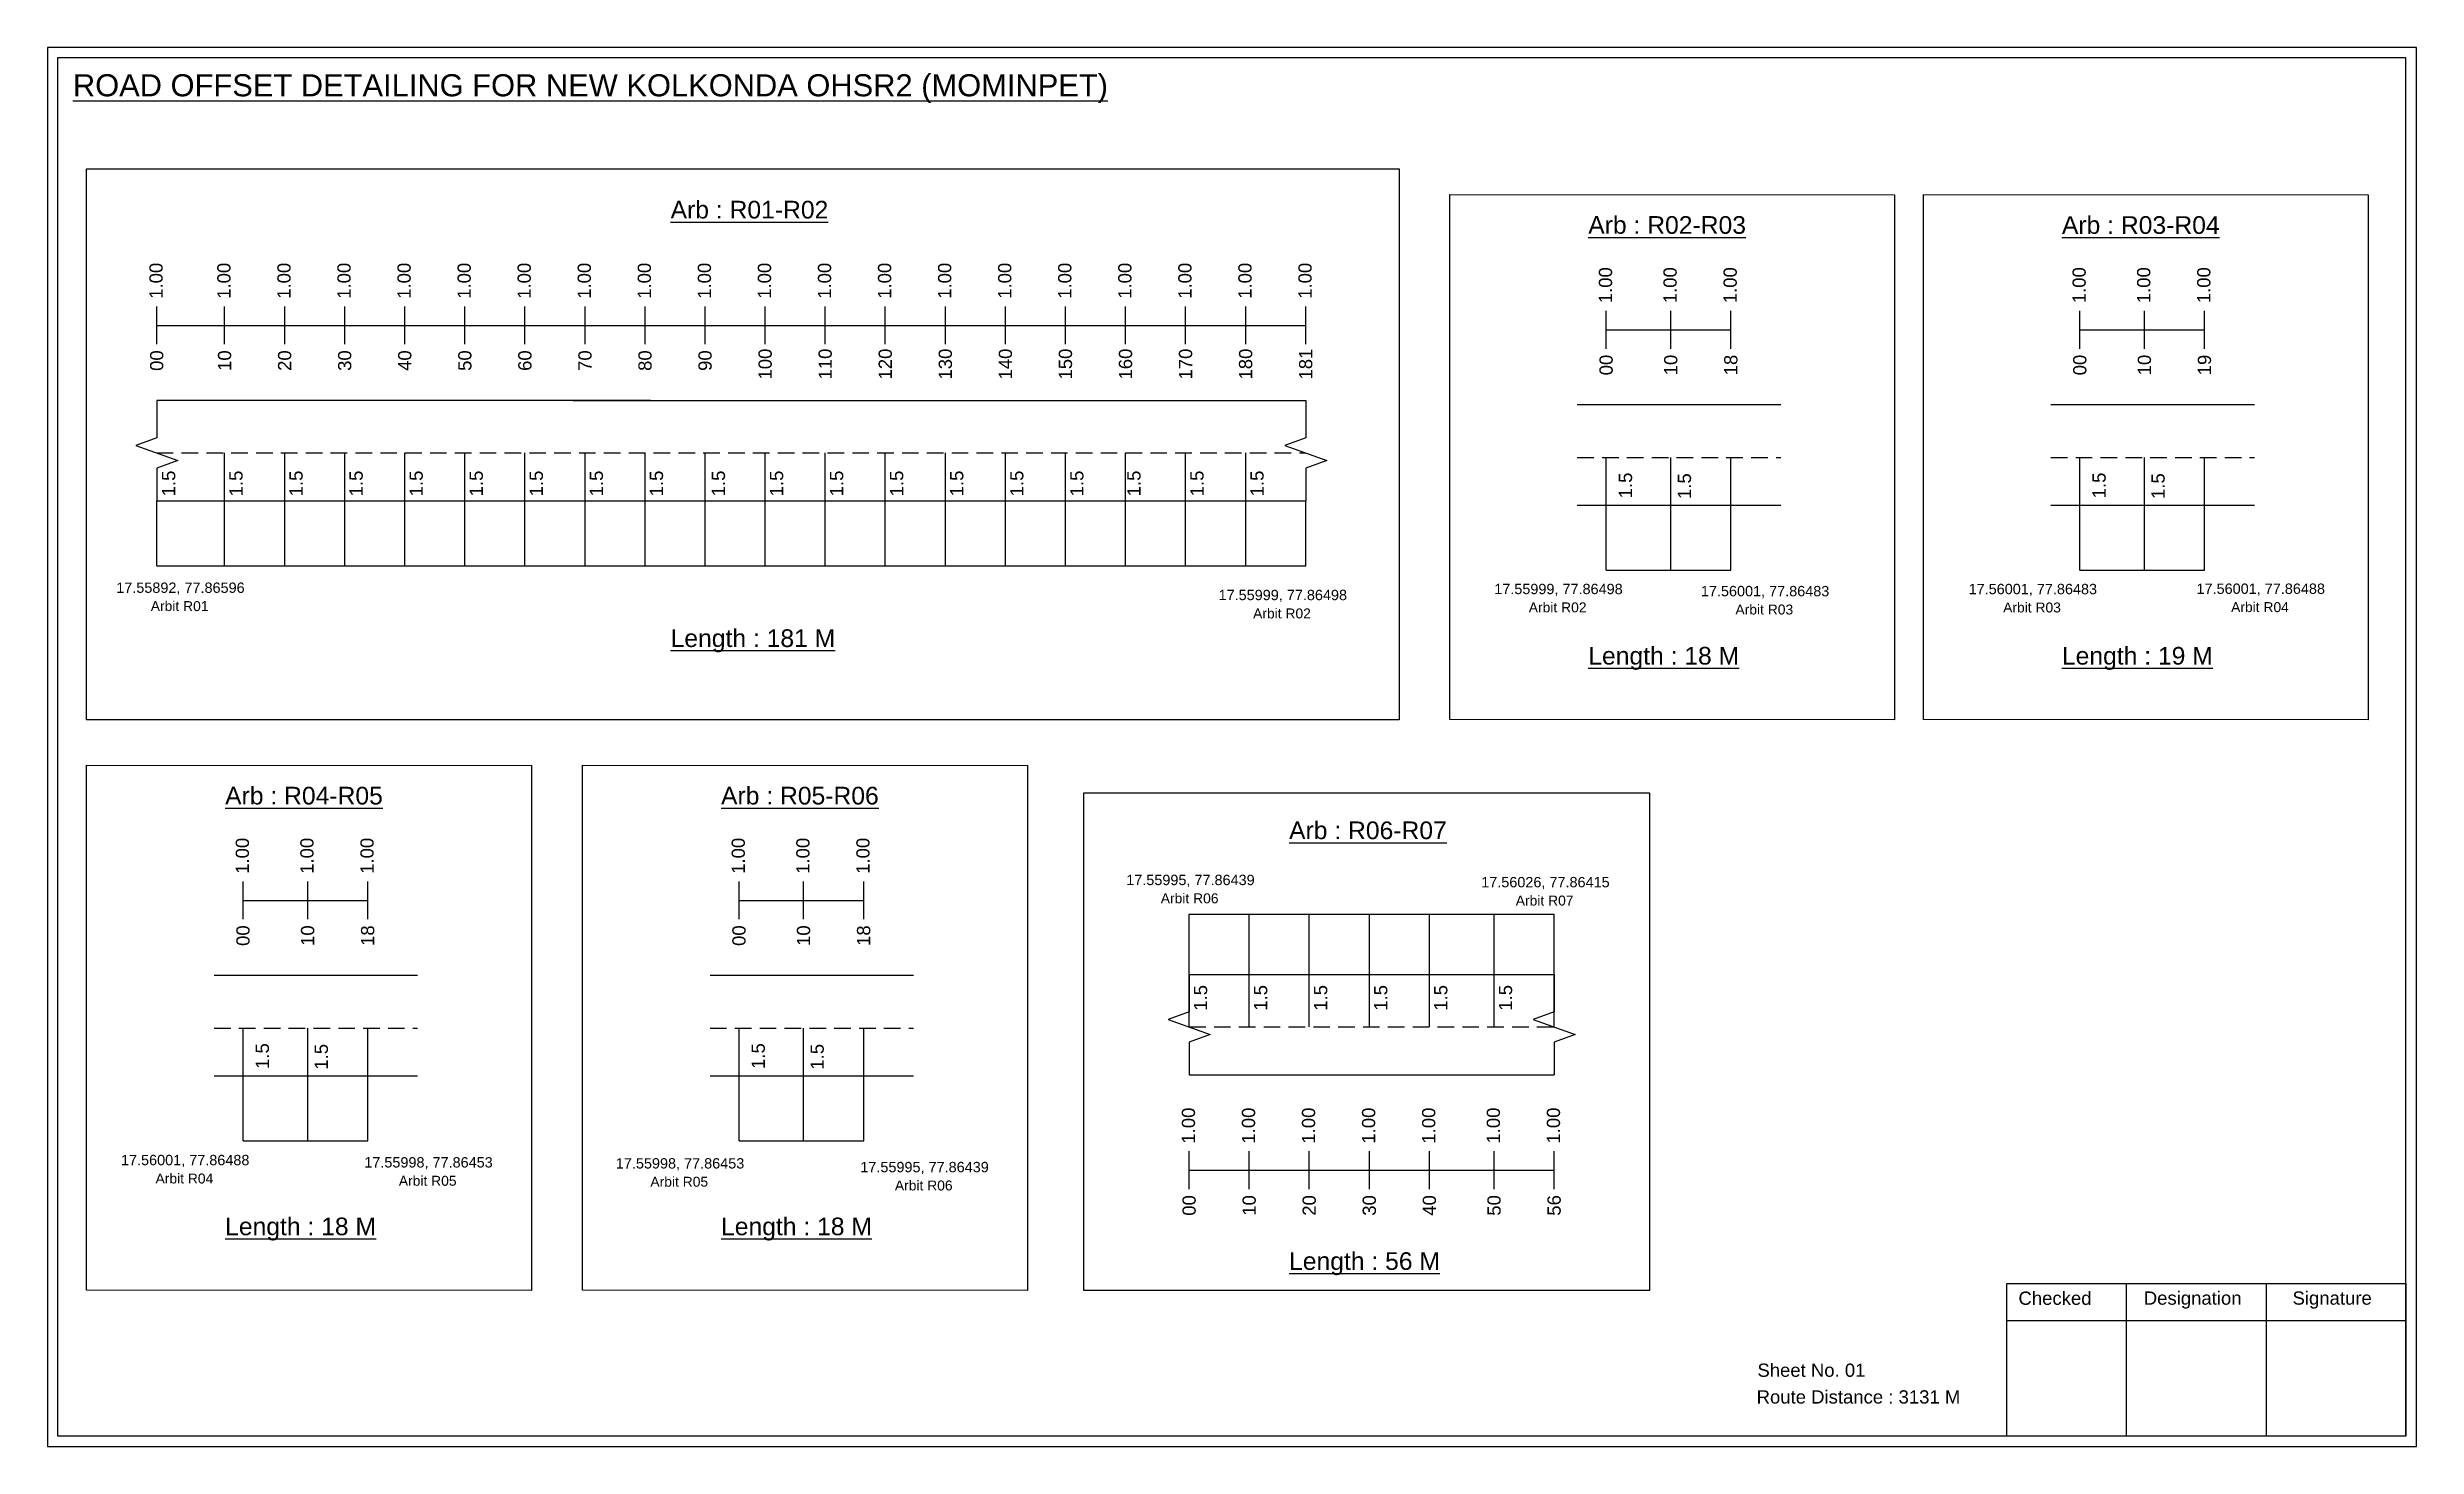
# Model space of a CAD drawing. Header units: inches. Extents: x 936 to 9757, y 449 to 1853.
# Drawn here: x 5041 to 5577, y 490 to 807 of the extents above; entities that cross this region are included whole.
import ezdxf

# ---------------------------------------------------------------- set-up
doc = ezdxf.new("R2010")
doc.units = ezdxf.units.IN
doc.header["$MEASUREMENT"] = 0
doc.linetypes.add('DASHED2', pattern=[0.375, 0.25, -0.125])
doc.layers.add('PDF_Geometry', color=7, linetype='Continuous')
doc.layers.add('PDF_Text', color=5, linetype='Continuous')
doc.styles.add('PDF Arial', font='arial.ttf')
doc.styles.get("Standard").update_dxf_attribs({"font": 'arial.ttf'})

msp = doc.modelspace()

# ---------------------------------------------------------------- texts
at = {"color": 242, "true_color": 0xcd2027}
for s, height, p in [('%%UROAD OFFSET DETAILING FOR NEW KOLKONDA OHSR2 (MOMINPET)', 5, (5046.53, 795.63)), ('%%UArb : R01-R02', 4, (5181.87, 767.98)), ('%%UArb : R02-R03', 4, (5389.66, 764.51)), ('%%UArb : R03-R04', 4, (5496.91, 764.5)), ('%%ULength : 181 M', 4, (5181.87, 670.98)), ('%%ULength : 18 M', 4, (5389.66, 667.01)), ('%%ULength : 19 M', 4, (5496.91, 667)), ('%%UArb : R04-R05', 4, (5081, 635.34)), ('%%UArb : R05-R06', 4, (5193.29, 635.34)), ('%%UArb : R06-R07', 4, (5321.91, 627.49)), ('%%ULength : 18 M', 4, (5081, 537.84)), ('%%ULength : 18 M', 4, (5193.29, 537.84)), ('%%ULength : 56 M', 4, (5321.91, 529.99))]:
    msp.add_text(s, height=height, dxfattribs=at).set_placement(p)
at = {"color": 217, "true_color": 0x93278f}
for s, p in [('1.00', (5066.85, 749.8)), ('1.00', (5082.22, 749.8)), ('1.00', (5095.82, 749.8)), ('1.00', (5109.42, 749.8)), ('1.00', (5123.02, 749.8)), ('1.00', (5136.62, 749.8)), ('1.00', (5150.22, 749.8)), ('1.00', (5163.82, 749.8)), ('1.00', (5177.42, 749.8)), ('1.00', (5191.02, 749.8)), ('1.00', (5204.62, 749.8)), ('1.00', (5218.22, 749.8)), ('1.00', (5231.82, 749.8)), ('1.00', (5245.42, 749.8)), ('1.00', (5259.02, 749.8)), ('1.00', (5272.62, 749.8)), ('1.00', (5286.22, 749.8)), ('1.00', (5299.82, 749.8)), ('1.00', (5313.42, 749.8)), ('1.00', (5327.02, 749.8)), ('1.00', (5395.05, 748.8)), ('1.00', (5409.68, 748.8)), ('1.00', (5423.28, 748.8)), ('1.00', (5502.3, 748.8)), ('1.00', (5516.93, 748.8)), ('1.00', (5530.53, 748.8)), ('00', (5067, 733.48)), ('10', (5082.37, 733.48)), ('20', (5095.97, 733.48)), ('30', (5109.57, 733.48)), ('40', (5123.17, 733.48)), ('50', (5136.77, 733.48)), ('60', (5150.37, 733.48)), ('70', (5163.97, 733.48)), ('80', (5177.57, 733.48)), ('90', (5191.17, 733.48)), ('100', (5204.77, 731.53)), ('110', (5218.37, 731.53)), ('120', (5231.97, 731.53)), ('130', (5245.57, 731.53)), ('140', (5259.17, 731.53)), ('150', (5272.77, 731.53)), ('160', (5286.37, 731.53)), ('170', (5299.97, 731.53)), ('180', (5313.57, 731.53)), ('181', (5327.17, 731.53)), ('00', (5395.2, 732.48)), ('10', (5409.83, 732.48)), ('18', (5423.43, 732.48)), ('00', (5502.45, 732.48)), ('10', (5517.08, 732.48)), ('19', (5530.68, 732.48)), ('1.00', (5086.39, 619.64)), ('1.00', (5101.02, 619.64)), ('1.00', (5114.62, 619.64)), ('1.00', (5198.69, 619.64)), ('1.00', (5213.32, 619.64)), ('1.00', (5226.92, 619.64)), ('00', (5086.54, 603.32)), ('10', (5101.17, 603.32)), ('18', (5114.77, 603.32)), ('00', (5198.84, 603.32)), ('10', (5213.47, 603.32)), ('18', (5227.07, 603.32)), ('1.00', (5300.62, 558.57)), ('1.00', (5314.22, 558.57)), ('1.00', (5327.82, 558.57)), ('1.00', (5341.42, 558.57)), ('1.00', (5355.02, 558.57)), ('1.00', (5369.67, 558.58)), ('1.00', (5383.27, 558.58)), ('00', (5300.77, 542.25)), ('10', (5314.37, 542.25)), ('20', (5327.97, 542.25)), ('30', (5341.57, 542.25)), ('40', (5355.17, 542.25)), ('50', (5369.82, 542.26)), ('56', (5383.42, 542.26))]:
    msp.add_text(s, height=3, rotation=90, dxfattribs=at).set_placement(p)
for p in [(5069.7, 705.09), (5084.96, 705.09), (5098.56, 705.09), (5112.16, 705.09), (5125.76, 705.09), (5139.36, 705.09), (5152.96, 705.09), (5166.56, 705.09), (5180.16, 705.09), (5194.19, 705.09), (5207.36, 705.09), (5220.96, 705.09), (5234.56, 705.09), (5248.16, 705.09), (5261.76, 705.09), (5275.36, 705.09), (5288.28, 705.09), (5302.56, 705.09), (5316.16, 705.09), (5399.58, 704.64), (5412.93, 704.48), (5506.82, 704.63), (5520.18, 704.48), (5303.36, 588.65), (5316.96, 588.65), (5330.56, 588.65), (5344.16, 588.65), (5357.76, 588.65), (5372.42, 588.66), (5090.92, 575.48), (5104.27, 575.32), (5203.21, 575.48), (5216.56, 575.32)]:
    msp.add_text('1.5', height=3, rotation=90).set_placement(p)
at = {"color": 5}
for s, height, p in [('17.55892, 77.86596', 2.34, (5056.34, 683.24)), ('Arbit R01', 2.246, (5064.16, 679.12)), ('17.55999, 77.86498', 2.34, (5305.95, 681.59)), ('17.55999, 77.86498', 2.34, (5368.37, 682.95)), ('17.56001, 77.86483', 2.34, (5415.16, 682.47)), ('17.56001, 77.86483', 2.34, (5475.78, 682.94)), ('17.56001, 77.86488', 2.34, (5527.39, 683.01)), ('Arbit R02', 2.246, (5313.77, 677.46)), ('Arbit R02', 2.246, (5376.19, 678.83)), ('Arbit R03', 2.246, (5422.98, 678.35)), ('Arbit R03', 2.246, (5483.6, 678.81)), ('Arbit R04', 2.246, (5535.22, 678.89)), ('17.55995, 77.86439', 2.34, (5285.04, 617.09)), ('17.56026, 77.86415', 2.34, (5365.42, 616.59)), ('Arbit R06', 2.246, (5292.86, 612.97)), ('Arbit R07', 2.246, (5373.24, 612.47)), ('17.56001, 77.86488', 2.34, (5057.42, 553.69)), ('17.55998, 77.86453', 2.34, (5112.51, 553.17)), ('17.55998, 77.86453', 2.34, (5169.47, 552.94)), ('17.55995, 77.86439', 2.34, (5224.83, 552.1)), ('Arbit R04', 2.246, (5065.24, 549.56)), ('Arbit R05', 2.246, (5120.33, 549.04)), ('Arbit R05', 2.246, (5177.29, 548.82)), ('Arbit R06', 2.246, (5232.65, 547.98))]:
    msp.add_text(s, height=height, dxfattribs=at).set_placement(p)
for s, p in [('Sheet No. 01', (5427.96, 505.79)), ('Route Distance : 3131 M', (5427.78, 499.74))]:
    msp.add_text(s, height=3).set_placement(p)
at = {"layer": 'PDF_Text', "color": 7, "attachment_point": 7, "style": 'PDF Arial'}
for s, insert, char_height in [('Checked', (5487.07, 522.04), 3.001), ('Designation', (5515.45, 521.21), 3.0006), ('Signature', (5549.13, 521.21), 3.001)]:
    msp.add_mtext(s, dxfattribs=dict(at, insert=insert, char_height=char_height))

# ---------------------------------------------------------------- linework, layer by layer
at = {"color": 217, "true_color": 0x93278f}
for p, q in [((5065.52, 739.51), (5065.52, 748.06)), ((5080.89, 739.51), (5080.89, 748.06)), ((5094.49, 739.51), (5094.49, 748.06)), ((5108.09, 739.51), (5108.09, 748.06)), ((5121.69, 739.51), (5121.69, 748.06)), ((5135.29, 739.51), (5135.29, 748.06)), ((5148.89, 739.51), (5148.89, 748.06)), ((5162.49, 739.51), (5162.49, 748.06)), ((5176.09, 739.51), (5176.09, 748.06)), ((5189.69, 739.51), (5189.69, 748.06)), ((5203.29, 739.51), (5203.29, 748.06)), ((5216.89, 739.51), (5216.89, 748.06)), ((5230.49, 739.51), (5230.49, 748.06)), ((5244.09, 739.51), (5244.09, 748.06)), ((5257.69, 739.51), (5257.69, 748.06)), ((5271.29, 739.51), (5271.29, 748.06)), ((5284.89, 739.51), (5284.89, 748.06)), ((5298.49, 739.51), (5298.49, 748.06)), ((5312.09, 739.51), (5312.09, 748.06)), ((5325.69, 739.51), (5325.69, 748.06)), ((5393.73, 738.51), (5393.73, 747.06)), ((5408.36, 738.51), (5408.36, 747.06)), ((5421.96, 738.51), (5421.96, 747.06)), ((5500.97, 738.5), (5500.97, 747.06)), ((5515.6, 738.5), (5515.6, 747.06)), ((5529.2, 738.5), (5529.2, 747.06)), ((5065.52, 743.78), (5325.69, 743.78)), ((5393.73, 742.79), (5421.96, 742.8)), ((5500.97, 742.78), (5529.2, 742.8)), ((5085.07, 609.35), (5085.07, 617.9)), ((5099.7, 609.35), (5099.7, 617.9)), ((5113.3, 609.35), (5113.3, 617.9)), ((5197.36, 609.35), (5197.36, 617.9)), ((5211.99, 609.35), (5211.99, 617.9)), ((5225.59, 609.35), (5225.59, 617.9)), ((5085.07, 613.62), (5113.3, 613.64)), ((5197.36, 613.62), (5225.59, 613.64)), ((5299.29, 548.28), (5299.29, 556.84)), ((5312.89, 548.28), (5312.89, 556.84)), ((5326.49, 548.28), (5326.49, 556.84)), ((5340.09, 548.28), (5340.09, 556.84)), ((5353.69, 548.28), (5353.69, 556.84)), ((5368.35, 548.28), (5368.35, 556.84)), ((5381.95, 548.28), (5381.95, 556.84)), ((5299.29, 552.55), (5381.95, 552.56))]:
    msp.add_line(p, q, dxfattribs=at)
for p, q in [((5177.29, 726.78), (5065.52, 726.78)), ((5159.82, 726.78), (5325.69, 726.78)), ((5433.25, 725.78), (5387.17, 725.78)), ((5540.5, 725.78), (5494.42, 725.78)), ((5080.89, 689.36), (5080.89, 714.9)), ((5094.49, 689.36), (5094.49, 714.9)), ((5108.09, 689.36), (5108.09, 714.9)), ((5121.69, 689.36), (5121.69, 714.9)), ((5135.29, 689.36), (5135.29, 714.9)), ((5148.89, 689.36), (5148.89, 714.9)), ((5162.49, 689.36), (5162.49, 714.9)), ((5176.09, 689.36), (5176.09, 714.9)), ((5189.69, 689.36), (5189.69, 714.9)), ((5203.29, 689.36), (5203.29, 714.9)), ((5216.89, 689.36), (5216.89, 714.9)), ((5230.49, 689.36), (5230.49, 714.9)), ((5244.09, 689.36), (5244.09, 714.9)), ((5257.69, 689.36), (5257.69, 714.9)), ((5271.29, 689.36), (5271.29, 714.9)), ((5284.89, 689.36), (5284.89, 714.9)), ((5298.49, 689.36), (5298.49, 714.9)), ((5312.09, 689.36), (5312.09, 714.9)), ((5393.73, 688.36), (5393.73, 713.9)), ((5408.36, 688.36), (5408.36, 713.9)), ((5421.96, 688.36), (5421.96, 713.9)), ((5500.97, 688.36), (5500.97, 713.9)), ((5515.6, 688.36), (5515.6, 713.9)), ((5529.2, 688.36), (5529.2, 713.9)), ((5065.52, 704.1), (5325.69, 704.1)), ((5065.52, 689.36), (5065.52, 704.1)), ((5325.69, 689.36), (5325.69, 704.1)), ((5387.17, 703.1), (5419.29, 703.1)), ((5419.29, 703.1), (5433.25, 703.1)), ((5494.42, 703.09), (5526.53, 703.09)), ((5526.53, 703.09), (5540.5, 703.09)), ((5299.29, 584.98), (5299.29, 610.51)), ((5312.89, 584.98), (5312.89, 610.51)), ((5326.49, 584.98), (5326.49, 610.51)), ((5340.09, 584.98), (5340.09, 610.51)), ((5353.69, 584.98), (5353.69, 610.51)), ((5368.35, 584.98), (5368.35, 610.52)), ((5381.95, 584.98), (5381.95, 610.52)), ((5124.59, 596.62), (5078.51, 596.62)), ((5236.89, 596.62), (5190.81, 596.62)), ((5299.29, 596.86), (5381.95, 596.86)), ((5085.07, 559.2), (5085.07, 584.74)), ((5099.7, 559.2), (5099.7, 584.74)), ((5113.3, 559.2), (5113.3, 584.74)), ((5197.36, 559.2), (5197.36, 584.74)), ((5211.99, 559.2), (5211.99, 584.74)), ((5225.59, 559.2), (5225.59, 584.74)), ((5299.29, 574.18), (5381.95, 574.18)), ((5078.51, 573.94), (5110.63, 573.94)), ((5110.63, 573.94), (5124.59, 573.94)), ((5190.81, 573.94), (5222.92, 573.94)), ((5222.92, 573.94), (5236.89, 573.94))]:
    msp.add_line(p, q)
at = {"linetype": 'DASHED2', "ltscale": 15}
for p, q in [((5065.52, 714.9), (5325.69, 714.9)), ((5387.17, 713.9), (5433.25, 713.9)), ((5494.42, 713.9), (5540.5, 713.9)), ((5299.29, 584.98), (5381.95, 584.98)), ((5078.51, 584.74), (5124.59, 584.74)), ((5190.81, 584.74), (5236.89, 584.74))]:
    msp.add_line(p, q, dxfattribs=at)
at = {"color": 5}
for p, q in [((5065.52, 689.36), (5325.69, 689.36)), ((5393.73, 688.36), (5421.96, 688.36)), ((5500.97, 688.36), (5529.2, 688.36)), ((5299.29, 610.51), (5381.95, 610.51)), ((5085.07, 559.2), (5113.3, 559.2)), ((5197.36, 559.2), (5225.59, 559.2))]:
    msp.add_line(p, q, dxfattribs=at)
for points in [[(5049.63, 779.25), (5346.81, 779.25), (5346.81, 654.49), (5049.63, 654.49)], [(5358.29, 773.4), (5459.03, 773.31), (5459.03, 654.49), (5358.29, 654.58)], [(5465.54, 773.4), (5566.27, 773.31), (5566.27, 654.48), (5465.54, 654.57)], [(5049.63, 644.24), (5150.37, 644.15), (5150.37, 525.33), (5049.63, 525.42)], [(5161.93, 644.24), (5262.66, 644.15), (5262.66, 525.33), (5161.93, 525.42)], [(5275.43, 638), (5403.53, 638), (5403.53, 525.32), (5275.43, 525.32)]]:
    msp.add_lwpolyline(points, close=True)
at = {"linetype": 'Continuous'}
for points in [[(5065.52, 726.78), (5065.52, 718.35), (5060.78, 716.62), (5070.27, 713.17), (5065.52, 711.45), (5065.52, 704.1)], [(5325.69, 726.78), (5325.69, 718.35), (5320.95, 716.62), (5330.43, 713.17), (5325.69, 711.45), (5325.69, 704.1)], [(5299.29, 596.86), (5299.29, 588.43), (5294.55, 586.7), (5304.04, 583.25), (5299.29, 581.52), (5299.29, 574.18)], [(5381.95, 596.86), (5381.95, 588.43), (5377.21, 586.7), (5386.69, 583.25), (5381.95, 581.52), (5381.95, 574.18)]]:
    msp.add_lwpolyline(points, dxfattribs=at)
at = {"layer": 'PDF_Geometry'}
for points in [[(5040.75, 806.71), (5040.75, 490), (5577.23, 490), (5577.23, 806.71)], [(5043.08, 804.38), (5043.08, 492.42), (5574.81, 492.42), (5574.81, 804.38)]]:
    msp.add_lwpolyline(points, close=True, dxfattribs=at)
at = {"layer": 'PDF_Geometry', "color": 242, "true_color": 0xcc1f26}
msp.add_lwpolyline([(5574.81, 492.32), (5484.46, 492.32), (5484.46, 526.93), (5574.81, 526.93)], close=True, dxfattribs=at)
for points in [[(5511.45, 526.93), (5511.45, 492.32)], [(5543.17, 526.93), (5543.17, 492.32)], [(5484.46, 518.56), (5574.81, 518.56)]]:
    msp.add_lwpolyline(points, dxfattribs=at)

msp.set_redraw_order([(e.dxf.handle, doc.entitydb.next_handle()) for e in msp.query("TEXT MTEXT ATTDEF DIMENSION ARC_DIMENSION")])  # texts and dimensions are drawn at this point

doc.saveas('drawing.dxf')
